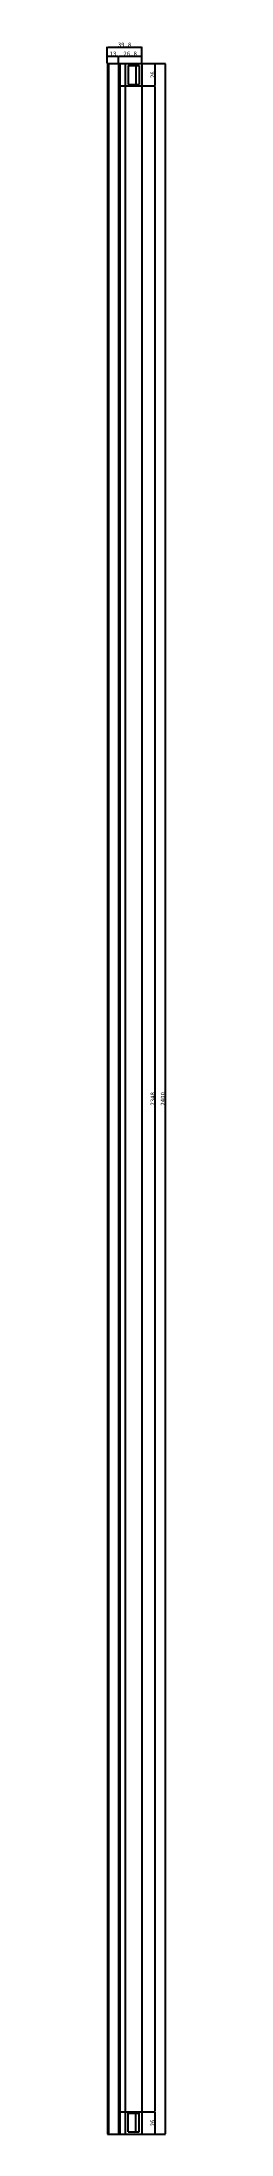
# Model space of a CAD drawing. Header units: millimetres. Extents: x -44117 to 256353, y -2095463 to 65325.
# Drawn here: x -11958 to -11891, y 58905 to 61330 of the extents above; entities that cross this region are included whole.
import ezdxf

# ---------------------------------------------------------------- set-up
doc = ezdxf.new("R2010")
doc.units = ezdxf.units.MM
doc.header["$LTSCALE"] = 10
doc.linetypes.add('CENTER', pattern=[50.8, 31.75, -6.35, 6.35, -6.35])
doc.layers.add('cen', color=1, linetype='CENTER')
doc.styles.add('고딕', font='')
doc.styles.get('고딕').set_extended_font_data('HYgtrE')
doc.dimstyles.new('hi01 a4 - 1scale', dxfattribs={"dimtxt": 5, "dimasz": 0.5, "dimexe": 0.3, "dimexo": 0.3, "dimgap": 0.2, "dimtad": 1, "dimdec": 1, "dimdsep": 46, "dimtxsty": 'Standard', "dimcen": 1, "dimclrd": 251, "dimclre": 251, "dimclrt": 3, "dimadec": 1, "dimazin": 2, "dimtfac": 1, "dimtdec": 1, "dimtix": 1, "dimtmove": 1, "dimatfit": 3, "dimfxl": 0, "dimarcsym": 0})

msp = doc.modelspace()

# ---------------------------------------------------------------- blocks, each defined once
blk = doc.blocks.new('*D880')
at = {"color": 251, "lineweight": -2, "transparency": 16777216}
for p, q in [((-11918, 61304.7), (-11902.8, 61304.7)), ((-11903.1, 61304.2), (-11903.1, 61279.2)), ((-11918, 61278.7), (-11902.8, 61278.7))]:
    blk.add_line(p, q, dxfattribs=at)
at = {"color": 251, "transparency": 16777216}
for points in [[(-11903.2, 61304.2), (-11903, 61304.2), (-11903.1, 61304.7)], [(-11903.2, 61279.2), (-11903, 61279.2), (-11903.1, 61278.7)]]:
    blk.add_solid(points, dxfattribs=at)
at = {"layer": 'Defpoints', "color": 0, "transparency": 16777216}
for p in [(-11918.3, 61304.7), (-11918.3, 61278.7), (-11903.1, 61278.7)]:
    blk.add_point(p, dxfattribs=at)
at = {"color": 3, "transparency": 16777216, "insert": (-11905.8, 61291.7), "char_height": 5, "attachment_point": 5, "rotation": 90}
blk.add_mtext('26', dxfattribs=at)
blk = doc.blocks.new('*D881')
at = {"color": 251, "lineweight": -2, "transparency": 16777216}
for p, q in [((-11918, 61278.7), (-11902.8, 61278.7)), ((-11903.1, 61278.2), (-11903.1, 58931.2)), ((-11918, 58930.7), (-11902.8, 58930.7))]:
    blk.add_line(p, q, dxfattribs=at)
at = {"color": 251, "transparency": 16777216}
for points in [[(-11903.2, 61278.2), (-11903, 61278.2), (-11903.1, 61278.7)], [(-11903.2, 58931.2), (-11903, 58931.2), (-11903.1, 58930.7)]]:
    blk.add_solid(points, dxfattribs=at)
at = {"layer": 'Defpoints', "color": 0, "transparency": 16777216}
for p in [(-11918.3, 61278.7), (-11918.3, 58930.7), (-11903.1, 58930.7)]:
    blk.add_point(p, dxfattribs=at)
at = {"color": 3, "transparency": 16777216, "insert": (-11905.8, 60104.7), "char_height": 5, "attachment_point": 5, "rotation": 90}
blk.add_mtext('2348', dxfattribs=at)
blk = doc.blocks.new('*D882')
at = {"color": 251, "lineweight": -2, "transparency": 16777216}
for p, q in [((-11918, 58930.7), (-11902.8, 58930.7)), ((-11903.1, 58930.2), (-11903.1, 58905.2)), ((-11918, 58904.7), (-11902.8, 58904.7))]:
    blk.add_line(p, q, dxfattribs=at)
at = {"color": 251, "transparency": 16777216}
for points in [[(-11903.2, 58930.2), (-11903, 58930.2), (-11903.1, 58930.7)], [(-11903.2, 58905.2), (-11903, 58905.2), (-11903.1, 58904.7)]]:
    blk.add_solid(points, dxfattribs=at)
at = {"layer": 'Defpoints', "color": 0, "transparency": 16777216}
for p in [(-11918.3, 58930.7), (-11918.3, 58904.7), (-11903.1, 58904.7)]:
    blk.add_point(p, dxfattribs=at)
at = {"color": 3, "transparency": 16777216, "insert": (-11905.8, 58917.7), "char_height": 5, "attachment_point": 5, "rotation": 90}
blk.add_mtext('26', dxfattribs=at)
blk = doc.blocks.new('*D883')
at = {"color": 251, "lineweight": -2, "transparency": 16777216}
for p, q in [((-11958.1, 61305), (-11958.1, 61313.7)), ((-11957.6, 61313.4), (-11945.6, 61313.4)), ((-11945.1, 61305), (-11945.1, 61313.7))]:
    blk.add_line(p, q, dxfattribs=at)
at = {"color": 251, "transparency": 16777216}
for points in [[(-11957.6, 61313.4), (-11957.6, 61313.3), (-11958.1, 61313.4)], [(-11945.6, 61313.4), (-11945.6, 61313.3), (-11945.1, 61313.4)]]:
    blk.add_solid(points, dxfattribs=at)
at = {"layer": 'Defpoints', "color": 0, "transparency": 16777216}
for p in [(-11945.1, 61313.4), (-11958.1, 61304.7), (-11945.1, 61304.7)]:
    blk.add_point(p, dxfattribs=at)
at = {"color": 3, "transparency": 16777216, "insert": (-11951.6, 61316.1), "char_height": 5, "attachment_point": 5}
blk.add_mtext('13', dxfattribs=at)
blk = doc.blocks.new('*D884')
at = {"color": 251, "lineweight": -2, "transparency": 16777216}
for p, q in [((-11945.1, 61305), (-11945.1, 61313.7)), ((-11944.6, 61313.4), (-11918.8, 61313.4)), ((-11918.3, 61305), (-11918.3, 61313.7))]:
    blk.add_line(p, q, dxfattribs=at)
at = {"color": 251, "transparency": 16777216}
for points in [[(-11944.6, 61313.4), (-11944.6, 61313.3), (-11945.1, 61313.4)], [(-11918.8, 61313.4), (-11918.8, 61313.3), (-11918.3, 61313.4)]]:
    blk.add_solid(points, dxfattribs=at)
at = {"layer": 'Defpoints', "color": 0, "transparency": 16777216}
for p in [(-11918.3, 61313.4), (-11945.1, 61304.7), (-11918.3, 61304.7)]:
    blk.add_point(p, dxfattribs=at)
at = {"color": 3, "transparency": 16777216, "insert": (-11931.7, 61316.1), "char_height": 5, "attachment_point": 5}
blk.add_mtext('26.8', dxfattribs=at)
blk = doc.blocks.new('*D885')
at = {"color": 251, "lineweight": -2, "transparency": 16777216}
for p, q in [((-11958.1, 61314), (-11958.1, 61324.1)), ((-11957.6, 61323.8), (-11918.8, 61323.8)), ((-11918.3, 61305), (-11918.3, 61324.1))]:
    blk.add_line(p, q, dxfattribs=at)
at = {"color": 251, "transparency": 16777216}
for points in [[(-11957.6, 61323.9), (-11957.6, 61323.8), (-11958.1, 61323.8)], [(-11918.8, 61323.9), (-11918.8, 61323.8), (-11918.3, 61323.8)]]:
    blk.add_solid(points, dxfattribs=at)
at = {"layer": 'Defpoints', "color": 0, "transparency": 16777216}
for p in [(-11958.1, 61313.7), (-11918.3, 61323.8), (-11918.3, 61304.7)]:
    blk.add_point(p, dxfattribs=at)
at = {"color": 3, "transparency": 16777216, "insert": (-11938.2, 61326.5), "char_height": 5, "attachment_point": 5}
blk.add_mtext('39.8', dxfattribs=at)
blk = doc.blocks.new('*D886')
at = {"color": 251, "lineweight": -2, "transparency": 16777216}
for p, q in [((-11918, 61304.7), (-11891, 61304.7)), ((-11891.3, 61304.2), (-11891.3, 58905.2)), ((-11918, 58904.7), (-11891, 58904.7))]:
    blk.add_line(p, q, dxfattribs=at)
at = {"color": 251, "transparency": 16777216}
for points in [[(-11891.4, 61304.2), (-11891.2, 61304.2), (-11891.3, 61304.7)], [(-11891.4, 58905.2), (-11891.2, 58905.2), (-11891.3, 58904.7)]]:
    blk.add_solid(points, dxfattribs=at)
at = {"layer": 'Defpoints', "color": 0, "transparency": 16777216}
for p in [(-11918.3, 61304.7), (-11918.3, 58904.7), (-11891.3, 58904.7)]:
    blk.add_point(p, dxfattribs=at)
at = {"color": 3, "transparency": 16777216, "insert": (-11894, 60104.7), "char_height": 5, "attachment_point": 5, "rotation": 90}
blk.add_mtext('2400', dxfattribs=at)
blk = doc.blocks.new('A$C2EC13F1B')
at = {"color": 7}
for p, q in [((-3.67, -0.83), (-1.17, 4.17)), ((-1.17, 4.17), (1.33, -0.83))]:
    blk.add_line(p, q, dxfattribs=at)
blk.add_lwpolyline([(-3.67, -0.83), (1.33, -0.83)], dxfattribs=at)
blk = doc.blocks.new('a4 1scale')
at = {"color": 8}
for p, q in [((-15144.83, -4477.05), (-14867.83, -4477.05)), ((-15097.66, -4499.61), (-15097.66, -4477.05)), ((-15057.67, -4499.62), (-15057.67, -4477.06)), ((-15019.68, -4499.62), (-15019.68, -4477.06)), ((-14981.69, -4499.62), (-14981.69, -4477.06)), ((-14943.7, -4499.62), (-14943.7, -4477.06)), ((-14905.71, -4499.62), (-14905.71, -4477.06)), ((-15028.06, -4478.06), (-15028.06, -4498.62)), ((-14980.9, -4480.63), (-14944.7, -4480.63)), ((-14975.07, -4480.63), (-14975.07, -4498.62)), ((-14952.08, -4480.63), (-14952.08, -4498.62)), ((-14942.91, -4480.63), (-14906.71, -4480.63)), ((-15056.67, -4483.2), (-15020.68, -4483.2)), ((-15018.68, -4483.2), (-14982.69, -4483.2)), ((-14980.9, -4486.63), (-14944.7, -4486.63)), ((-14942.91, -4486.63), (-14906.71, -4486.63)), ((-15096.66, -4488.33), (-15058.67, -4488.34)), ((-15056.67, -4488.34), (-15020.68, -4488.34)), ((-15018.68, -4488.34), (-14982.69, -4488.34)), ((-15141.53, -4492.95), (-15101.88, -4492.95)), ((-14980.9, -4492.63), (-14944.7, -4492.63)), ((-14942.91, -4492.63), (-14906.71, -4492.63)), ((-15056.67, -4493.48), (-15020.68, -4493.48)), ((-15018.68, -4493.48), (-14982.69, -4493.48))]:
    blk.add_line(p, q, dxfattribs=at)
for points in [[(-15154.83, -4509.61), (-14857.83, -4509.61), (-14857.83, -4299.61), (-15154.83, -4299.61)], [(-15144.83, -4499.61), (-14867.83, -4499.61), (-14867.83, -4309.61), (-15144.83, -4309.61)]]:
    blk.add_lwpolyline(points, close=True)
for points in [[(-15143.82, -4478.05), (-15098.66, -4478.05), (-15098.66, -4498.61), (-15143.83, -4498.61)], [(-15058.67, -4478.06), (-15096.66, -4478.05), (-15096.66, -4498.61), (-15058.66, -4498.62)], [(-15056.67, -4478.06), (-15020.68, -4478.06), (-15020.68, -4498.62), (-15056.67, -4498.62)], [(-15018.68, -4478.06), (-14982.69, -4478.06), (-14982.69, -4498.62), (-15018.68, -4498.62)]]:
    blk.add_lwpolyline(points, close=True, dxfattribs=at)
for points in [[(-14944.7, -4480.63), (-14944.7, -4498.62), (-14980.9, -4498.62), (-14980.9, -4480.63)], [(-14906.71, -4480.63), (-14906.71, -4498.62), (-14942.91, -4498.62), (-14942.91, -4480.63)]]:
    blk.add_lwpolyline(points, dxfattribs=at)
at = {"color": 8, "xscale": 0.7469071166727064, "yscale": 0.7469071166727064, "zscale": 0.7469071166727064}
for p in [(-14977.06, -4485.3), (-14977.06, -4491.3), (-14977.06, -4497.29)]:
    blk.add_blockref('A$C2EC13F1B', p, dxfattribs=at)
at = {"color": 8, "style": '고딕'}
for s, insert, char_height, width, attachment_point in [('{\\fMalgun Gothic|b0|i0|c129|p50;설 계}', (-15055.65, -4478.55), 1.4003, 21.6513, 1), ('{\\fGulim|b0|i0|c129|p50;일자}', (-15027.2, -4478.57), 1.4, 24.7824, 1), ('{\\fMalgun Gothic|b0|i0|c129|p50;재 질}', (-15017.66, -4478.55), 1.4003, 21.6513, 1), ('{\\fMalgun Gothic|b0|i0|c129|p50;수정사항}', (-14980.67, -4478.55), 1.4003, 21.6513, 1), ('{\\fMalgun Gothic|b0|i0|c129|p50;도면 no.}', (-14941.63, -4478.55), 1.4003, 21.6513, 1), ('{\\fMalgun Gothic|b0|i0|c129|p50;Note.}', (-14903.64, -4478.55), 1.4003, 21.6513, 1), ('{\\fMalgun Gothic|b0|i0|c129|p50;PROJECT}', (-15095.45, -4478.74), 1.6004, 37.4801, 1), ('{\\fMalgun Gothic|b0|i0|c129|p50;내용}', (-14974.49, -4481.07), 0.96, 25.9815, 1), ('{\\fMalgun Gothic|b0|i0|c129|p50;일자}', (-14951.5, -4481.07), 0.96, 25.9815, 1), ('{\\fMalgun Gothic|b0|i0|c129|p50;no.}', (-14980.32, -4481.07), 0.96, 25.9815, 1), ('{\\fGulim|b0|i0|c129|p50;완\\fMalgun Gothic|b0|i0|c129|p50;제품}', (-14941.66, -4481.32), 1.4003, 21.6513, 1), ('{\\fMalgun Gothic|b0|i0|c129|p50;검 토}', (-15055.65, -4483.82), 1.4003, 21.6513, 1), ('{\\fMalgun Gothic|b0|i0|c129|p50;수 량}', (-15017.66, -4483.82), 1.4003, 21.6513, 1), ('{\\fMalgun Gothic|b0|i0|c129|p50;반제품}', (-14941.66, -4487.32), 1.4003, 21.6513, 1), ('{\\fMalgun Gothic|b0|i0|c129|p50;도면명}', (-15095.89, -4489.07), 1.6004, 37.4801, 1), ('{\\fMalgun Gothic|b0|i0|c129|p50;승 인}', (-15055.65, -4489.02), 1.4003, 21.6513, 1), ('{\\fMalgun Gothic|b0|i0|c129|p50;마 감}', (-15017.66, -4489.02), 1.4003, 21.6513, 1), ('{\\fMalgun Gothic|b0|i0|c129|p50;Page}', (-14941.66, -4493.32), 1.4003, 21.6513, 1), ('{\\fMalgun Gothic|b0|i0|c129|p50;척 도 }', (-15055.65, -4494.02), 1.4003, 21.6513, 1), ('{\\fGulim|b0|i0|c129|p50;단 위}', (-15034.68, -4494.09), 1.4003, 21.6513, 1), ('{\\fMalgun Gothic|b0|i0|c129|p50;규 격 }', (-15017.66, -4494.02), 1.4003, 21.6513, 1), ('mm', (-15024.45, -4496.13), 1.7, 15.2516, 5), ('{\\C8;P-01-01}', (-15144.37, -4500.78), 1.8004, 27.0059, 1), ('{\\C8;A4 ( 297 X 210 )}', (-14868.4, -4500.78), 1.8004, 27.0059, 3)]:
    blk.add_mtext(s, dxfattribs=dict(at, insert=insert, char_height=char_height, width=width, attachment_point=attachment_point))

# ---------------------------------------------------------------- dimensions: what is measured, and where the dimension line sits
for base, p1, p2, picture, middle in [((-11918.2777, 61323.83797), (-11958.0777, 61313.66197), (-11918.2777, 61304.73338), '*D885', (-11938.1777, 61326.53797)), ((-11945.07608, 61313.36197), (-11958.0777, 61304.73338), (-11945.07608, 61304.73338), '*D883', (-11951.57689, 61316.06197)), ((-11918.2777, 61313.36197), (-11945.07608, 61304.73338), (-11918.2777, 61304.73338), '*D884', (-11931.67689, 61316.06197))]:
    dim = msp.add_linear_dim(base=base, p1=p1, p2=p2, dimstyle='hi01 a4 - 1scale')
    dim.commit()
    dim.dimension.update_dxf_attribs({"geometry": picture, "text_midpoint": middle})
for base, p1, p2, picture, middle in [((-11903.08005, 61278.73338), (-11918.2777, 61304.73338), (-11918.2777, 61278.73338), '*D880', (-11905.78005, 61291.73338)), ((-11891.29892, 58904.73338), (-11918.2777, 61304.73338), (-11918.2777, 58904.73338), '*D886', (-11893.99892, 60104.73338)), ((-11903.08005, 58930.73338), (-11918.2777, 61278.73338), (-11918.2777, 58930.73338), '*D881', (-11905.78005, 60104.73338)), ((-11903.08005, 58904.73338), (-11918.2777, 58930.73338), (-11918.2777, 58904.73338), '*D882', (-11905.78005, 58917.73338))]:
    dim = msp.add_linear_dim(base=base, p1=p1, p2=p2, angle=90, dimstyle='hi01 a4 - 1scale')
    dim.commit()
    dim.dimension.update_dxf_attribs({"geometry": picture, "text_midpoint": middle})

# ---------------------------------------------------------------- linework, layer by layer
for p, q in [((-11958.0777, 61304.73338), (-11958.0777, 58904.73338)), ((-11958.0777, 61304.73338), (-11918.2777, 61304.73338)), ((-11956.87742, 61304.73338), (-11956.87742, 58904.73338)), ((-11945.07608, 61304.73338), (-11945.07608, 58904.73338)), ((-11943.47608, 61304.73338), (-11943.47608, 58904.73338)), ((-11937.47608, 61304.73338), (-11937.47608, 58904.73338)), ((-11918.2777, 61304.73338), (-11918.2777, 58904.73338)), ((-11958.0777, 58904.73338), (-11918.2777, 58904.73338))]:
    msp.add_line(p, q)
at = {"color": 8}
for p, q in [((-11934.07608, 61302.23338), (-11934.07608, 61280.33338)), ((-11934.07608, 61302.23338), (-11921.27608, 61302.23338)), ((-11925.27608, 61302.23338), (-11925.27608, 61280.33338)), ((-11921.27608, 61302.23338), (-11921.27608, 61280.33338)), ((-11934.07608, 61280.33338), (-11921.27608, 61280.33338)), ((-11934.07608, 58907.23338), (-11934.07608, 58929.13338)), ((-11934.07608, 58929.13338), (-11921.27608, 58929.13338)), ((-11934.07608, 58907.23338), (-11921.27608, 58907.23338)), ((-11925.27608, 58907.23338), (-11925.27608, 58929.13338)), ((-11921.27608, 58907.23338), (-11921.27608, 58929.13338))]:
    msp.add_line(p, q, dxfattribs=at)
at = {"layer": 'cen'}
for p, q in [((-11945.07608, 61278.73338), (-11918.2777, 61278.73338)), ((-11945.07608, 58930.73338), (-11918.2777, 58930.73338))]:
    msp.add_line(p, q, dxfattribs=at)

# ---------------------------------------------------------------- block references
at = {"color": 1, "xscale": 19.845, "yscale": 19.845, "zscale": 19.845}
msp.add_blockref('a4 1scale', (284386.89379, 147226.10852), dxfattribs=at)

msp.set_redraw_order([(e.dxf.handle, doc.entitydb.next_handle()) for e in msp.query("TEXT MTEXT ATTDEF DIMENSION ARC_DIMENSION")])  # texts and dimensions are drawn at this point

doc.saveas('drawing.dxf')
